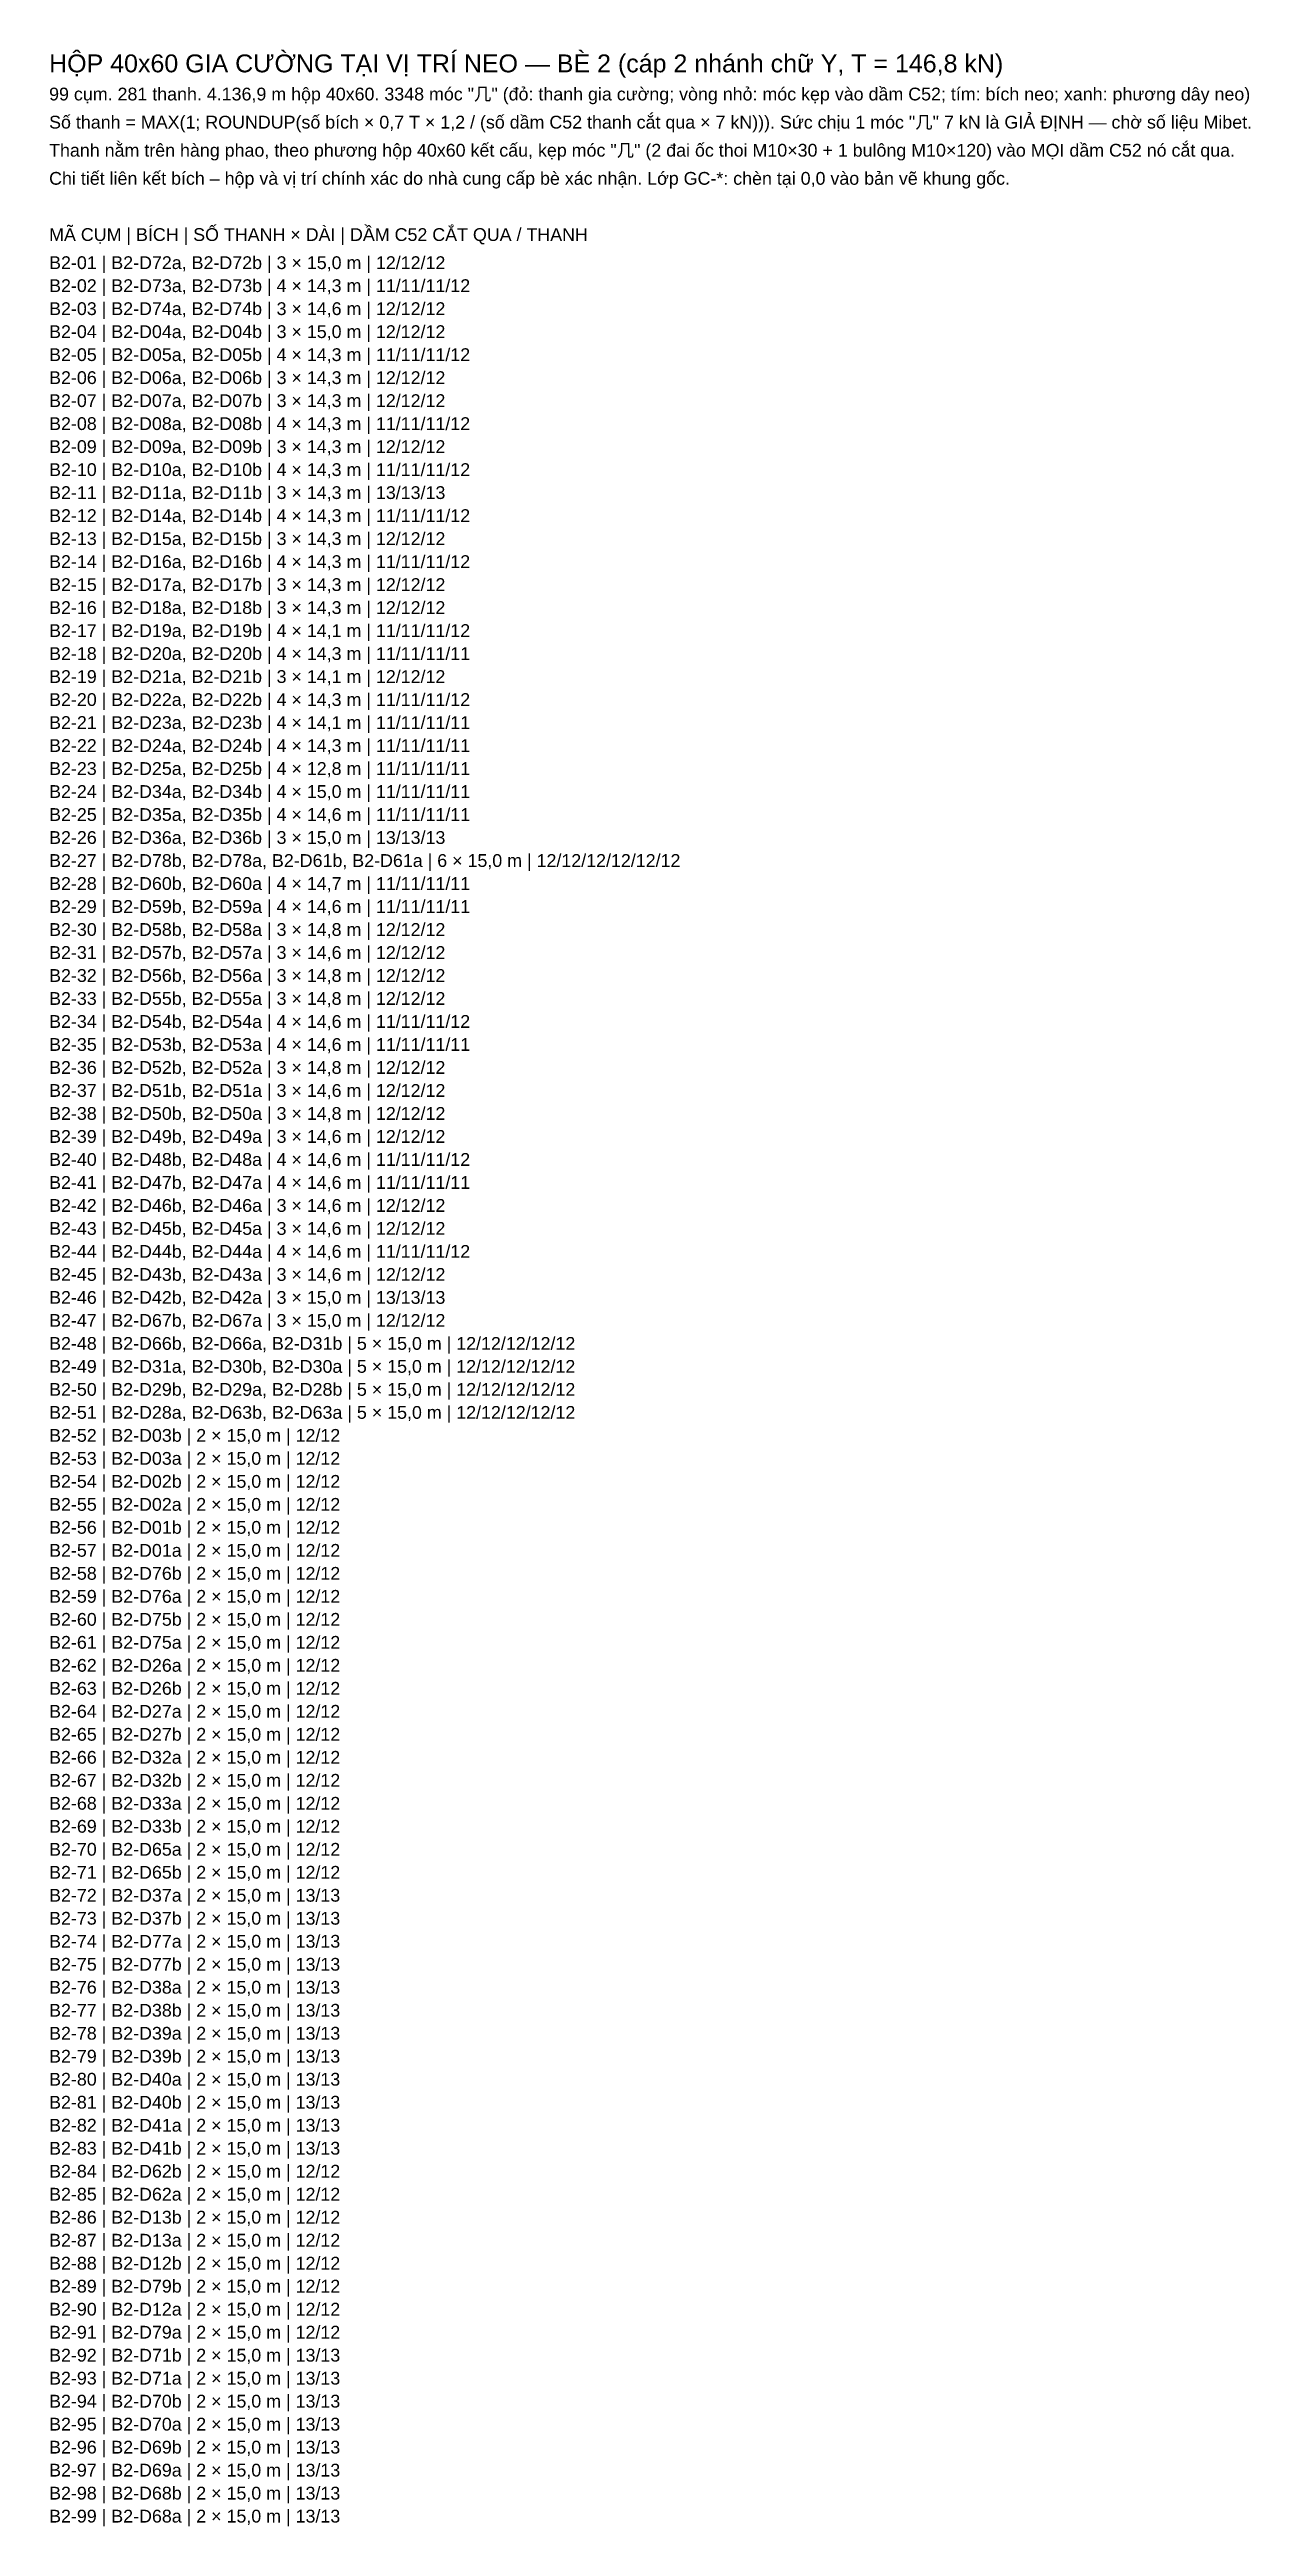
# Model space of a CAD drawing. Header units: millimetres. Extents: x 4893 to 477136, y -248774 to -84814.
# Drawn here: x 411318 to 477136, y -226883 to -91159 of the extents above; entities that cross this region are included whole.
import ezdxf

# ---------------------------------------------------------------- set-up
doc = ezdxf.new("R2010")
doc.units = ezdxf.units.MM
doc.layers.add('GC-GHI CHU', color=2, linetype='Continuous')
doc.styles.add('GC_VN', font='arial.ttf')

msp = doc.modelspace()

# ---------------------------------------------------------------- texts
at = {"layer": 'GC-GHI CHU', "style": 'GC_VN'}
for s, height, p in [('HỘP 40x60 GIA CƯỜNG TẠI VỊ TRÍ NEO — BÈ 2 (cáp 2 nhánh chữ Y, T = 146,8 kN)', 980, (411296, -92408)), ('99 cụm. 281 thanh. 4.136,9 m hộp 40x60. 3348 móc "几" (đỏ: thanh gia cường; vòng nhỏ: móc kẹp vào dầm C52; tím: bích neo; xanh: phương dây neo)', 700, (411296, -93948)), ('Số thanh = MAX(1; ROUNDUP(số bích × 0,7 T × 1,2 / (số dầm C52 thanh cắt qua × 7 kN))). Sức chịu 1 móc "几" 7 kN là GIẢ ĐỊNH — chờ số liệu Mibet.', 700, (411296, -95488)), ('Thanh nằm trên hàng phao, theo phương hộp 40x60 kết cấu, kẹp móc "几" (2 đai ốc thoi M10×30 + 1 bulông M10×120) vào MỌI dầm C52 nó cắt qua.', 700, (411296, -97028)), ('Chi tiết liên kết bích – hộp và vị trí chính xác do nhà cung cấp bè xác nhận. Lớp GC-*: chèn tại 0,0 vào bản vẽ khung gốc.', 700, (411296, -98568)), ('MÃ CỤM | BÍCH | SỐ THANH × DÀI | DẦM C52 CẮT QUA / THANH', 700, (411296, -101648)), ('B2-01 | B2-D72a, B2-D72b | 3 × 15,0 m | 12/12/12', 700, (411296, -103188)), ('B2-02 | B2-D73a, B2-D73b | 4 × 14,3 m | 11/11/11/12', 700, (411296, -104448)), ('B2-03 | B2-D74a, B2-D74b | 3 × 14,6 m | 12/12/12', 700, (411296, -105708)), ('B2-04 | B2-D04a, B2-D04b | 3 × 15,0 m | 12/12/12', 700, (411296, -106968)), ('B2-05 | B2-D05a, B2-D05b | 4 × 14,3 m | 11/11/11/12', 700, (411296, -108228)), ('B2-06 | B2-D06a, B2-D06b | 3 × 14,3 m | 12/12/12', 700, (411296, -109488)), ('B2-07 | B2-D07a, B2-D07b | 3 × 14,3 m | 12/12/12', 700, (411296, -110748)), ('B2-08 | B2-D08a, B2-D08b | 4 × 14,3 m | 11/11/11/12', 700, (411296, -112008)), ('B2-09 | B2-D09a, B2-D09b | 3 × 14,3 m | 12/12/12', 700, (411296, -113268)), ('B2-10 | B2-D10a, B2-D10b | 4 × 14,3 m | 11/11/11/12', 700, (411296, -114528)), ('B2-11 | B2-D11a, B2-D11b | 3 × 14,3 m | 13/13/13', 700, (411296, -115788)), ('B2-12 | B2-D14a, B2-D14b | 4 × 14,3 m | 11/11/11/12', 700, (411296, -117048)), ('B2-13 | B2-D15a, B2-D15b | 3 × 14,3 m | 12/12/12', 700, (411296, -118308)), ('B2-14 | B2-D16a, B2-D16b | 4 × 14,3 m | 11/11/11/12', 700, (411296, -119568)), ('B2-15 | B2-D17a, B2-D17b | 3 × 14,3 m | 12/12/12', 700, (411296, -120828)), ('B2-16 | B2-D18a, B2-D18b | 3 × 14,3 m | 12/12/12', 700, (411296, -122088)), ('B2-17 | B2-D19a, B2-D19b | 4 × 14,1 m | 11/11/11/12', 700, (411296, -123348)), ('B2-18 | B2-D20a, B2-D20b | 4 × 14,3 m | 11/11/11/11', 700, (411296, -124608)), ('B2-19 | B2-D21a, B2-D21b | 3 × 14,1 m | 12/12/12', 700, (411296, -125868)), ('B2-20 | B2-D22a, B2-D22b | 4 × 14,3 m | 11/11/11/12', 700, (411296, -127128)), ('B2-21 | B2-D23a, B2-D23b | 4 × 14,1 m | 11/11/11/11', 700, (411296, -128388)), ('B2-22 | B2-D24a, B2-D24b | 4 × 14,3 m | 11/11/11/11', 700, (411296, -129648)), ('B2-23 | B2-D25a, B2-D25b | 4 × 12,8 m | 11/11/11/11', 700, (411296, -130908)), ('B2-24 | B2-D34a, B2-D34b | 4 × 15,0 m | 11/11/11/11', 700, (411296, -132168)), ('B2-25 | B2-D35a, B2-D35b | 4 × 14,6 m | 11/11/11/11', 700, (411296, -133428)), ('B2-26 | B2-D36a, B2-D36b | 3 × 15,0 m | 13/13/13', 700, (411296, -134688)), ('B2-27 | B2-D78b, B2-D78a, B2-D61b, B2-D61a | 6 × 15,0 m | 12/12/12/12/12/12', 700, (411296, -135948)), ('B2-28 | B2-D60b, B2-D60a | 4 × 14,7 m | 11/11/11/11', 700, (411296, -137208)), ('B2-29 | B2-D59b, B2-D59a | 4 × 14,6 m | 11/11/11/11', 700, (411296, -138468)), ('B2-30 | B2-D58b, B2-D58a | 3 × 14,8 m | 12/12/12', 700, (411296, -139728)), ('B2-31 | B2-D57b, B2-D57a | 3 × 14,6 m | 12/12/12', 700, (411296, -140988)), ('B2-32 | B2-D56b, B2-D56a | 3 × 14,8 m | 12/12/12', 700, (411296, -142248)), ('B2-33 | B2-D55b, B2-D55a | 3 × 14,8 m | 12/12/12', 700, (411296, -143508)), ('B2-34 | B2-D54b, B2-D54a | 4 × 14,6 m | 11/11/11/12', 700, (411296, -144768)), ('B2-35 | B2-D53b, B2-D53a | 4 × 14,6 m | 11/11/11/11', 700, (411296, -146028)), ('B2-36 | B2-D52b, B2-D52a | 3 × 14,8 m | 12/12/12', 700, (411296, -147288)), ('B2-37 | B2-D51b, B2-D51a | 3 × 14,6 m | 12/12/12', 700, (411296, -148548)), ('B2-38 | B2-D50b, B2-D50a | 3 × 14,8 m | 12/12/12', 700, (411296, -149808)), ('B2-39 | B2-D49b, B2-D49a | 3 × 14,6 m | 12/12/12', 700, (411296, -151068)), ('B2-40 | B2-D48b, B2-D48a | 4 × 14,6 m | 11/11/11/12', 700, (411296, -152328)), ('B2-41 | B2-D47b, B2-D47a | 4 × 14,6 m | 11/11/11/11', 700, (411296, -153588)), ('B2-42 | B2-D46b, B2-D46a | 3 × 14,6 m | 12/12/12', 700, (411296, -154848)), ('B2-43 | B2-D45b, B2-D45a | 3 × 14,6 m | 12/12/12', 700, (411296, -156108)), ('B2-44 | B2-D44b, B2-D44a | 4 × 14,6 m | 11/11/11/12', 700, (411296, -157368)), ('B2-45 | B2-D43b, B2-D43a | 3 × 14,6 m | 12/12/12', 700, (411296, -158628)), ('B2-46 | B2-D42b, B2-D42a | 3 × 15,0 m | 13/13/13', 700, (411296, -159888)), ('B2-47 | B2-D67b, B2-D67a | 3 × 15,0 m | 12/12/12', 700, (411296, -161148)), ('B2-48 | B2-D66b, B2-D66a, B2-D31b | 5 × 15,0 m | 12/12/12/12/12', 700, (411296, -162408)), ('B2-49 | B2-D31a, B2-D30b, B2-D30a | 5 × 15,0 m | 12/12/12/12/12', 700, (411296, -163668)), ('B2-50 | B2-D29b, B2-D29a, B2-D28b | 5 × 15,0 m | 12/12/12/12/12', 700, (411296, -164928)), ('B2-51 | B2-D28a, B2-D63b, B2-D63a | 5 × 15,0 m | 12/12/12/12/12', 700, (411296, -166188)), ('B2-52 | B2-D03b | 2 × 15,0 m | 12/12', 700, (411296, -167448)), ('B2-53 | B2-D03a | 2 × 15,0 m | 12/12', 700, (411296, -168708)), ('B2-54 | B2-D02b | 2 × 15,0 m | 12/12', 700, (411296, -169968)), ('B2-55 | B2-D02a | 2 × 15,0 m | 12/12', 700, (411296, -171228)), ('B2-56 | B2-D01b | 2 × 15,0 m | 12/12', 700, (411296, -172488)), ('B2-57 | B2-D01a | 2 × 15,0 m | 12/12', 700, (411296, -173748)), ('B2-58 | B2-D76b | 2 × 15,0 m | 12/12', 700, (411296, -175008)), ('B2-59 | B2-D76a | 2 × 15,0 m | 12/12', 700, (411296, -176268)), ('B2-60 | B2-D75b | 2 × 15,0 m | 12/12', 700, (411296, -177528)), ('B2-61 | B2-D75a | 2 × 15,0 m | 12/12', 700, (411296, -178788)), ('B2-62 | B2-D26a | 2 × 15,0 m | 12/12', 700, (411296, -180048)), ('B2-63 | B2-D26b | 2 × 15,0 m | 12/12', 700, (411296, -181308)), ('B2-64 | B2-D27a | 2 × 15,0 m | 12/12', 700, (411296, -182568)), ('B2-65 | B2-D27b | 2 × 15,0 m | 12/12', 700, (411296, -183828)), ('B2-66 | B2-D32a | 2 × 15,0 m | 12/12', 700, (411296, -185088)), ('B2-67 | B2-D32b | 2 × 15,0 m | 12/12', 700, (411296, -186348)), ('B2-68 | B2-D33a | 2 × 15,0 m | 12/12', 700, (411296, -187608)), ('B2-69 | B2-D33b | 2 × 15,0 m | 12/12', 700, (411296, -188868)), ('B2-70 | B2-D65a | 2 × 15,0 m | 12/12', 700, (411296, -190128)), ('B2-71 | B2-D65b | 2 × 15,0 m | 12/12', 700, (411296, -191388)), ('B2-72 | B2-D37a | 2 × 15,0 m | 13/13', 700, (411296, -192648)), ('B2-73 | B2-D37b | 2 × 15,0 m | 13/13', 700, (411296, -193908)), ('B2-74 | B2-D77a | 2 × 15,0 m | 13/13', 700, (411296, -195168)), ('B2-75 | B2-D77b | 2 × 15,0 m | 13/13', 700, (411296, -196428)), ('B2-76 | B2-D38a | 2 × 15,0 m | 13/13', 700, (411296, -197688)), ('B2-77 | B2-D38b | 2 × 15,0 m | 13/13', 700, (411296, -198948)), ('B2-78 | B2-D39a | 2 × 15,0 m | 13/13', 700, (411296, -200208)), ('B2-79 | B2-D39b | 2 × 15,0 m | 13/13', 700, (411296, -201468)), ('B2-80 | B2-D40a | 2 × 15,0 m | 13/13', 700, (411296, -202728)), ('B2-81 | B2-D40b | 2 × 15,0 m | 13/13', 700, (411296, -203988)), ('B2-82 | B2-D41a | 2 × 15,0 m | 13/13', 700, (411296, -205248)), ('B2-83 | B2-D41b | 2 × 15,0 m | 13/13', 700, (411296, -206508)), ('B2-84 | B2-D62b | 2 × 15,0 m | 12/12', 700, (411296, -207768)), ('B2-85 | B2-D62a | 2 × 15,0 m | 12/12', 700, (411296, -209028)), ('B2-86 | B2-D13b | 2 × 15,0 m | 12/12', 700, (411296, -210288)), ('B2-87 | B2-D13a | 2 × 15,0 m | 12/12', 700, (411296, -211548)), ('B2-88 | B2-D12b | 2 × 15,0 m | 12/12', 700, (411296, -212808)), ('B2-89 | B2-D79b | 2 × 15,0 m | 12/12', 700, (411296, -214068)), ('B2-90 | B2-D12a | 2 × 15,0 m | 12/12', 700, (411296, -215328)), ('B2-91 | B2-D79a | 2 × 15,0 m | 12/12', 700, (411296, -216588)), ('B2-92 | B2-D71b | 2 × 15,0 m | 13/13', 700, (411296, -217848)), ('B2-93 | B2-D71a | 2 × 15,0 m | 13/13', 700, (411296, -219108)), ('B2-94 | B2-D70b | 2 × 15,0 m | 13/13', 700, (411296, -220368)), ('B2-95 | B2-D70a | 2 × 15,0 m | 13/13', 700, (411296, -221628)), ('B2-96 | B2-D69b | 2 × 15,0 m | 13/13', 700, (411296, -222888)), ('B2-97 | B2-D69a | 2 × 15,0 m | 13/13', 700, (411296, -224148)), ('B2-98 | B2-D68b | 2 × 15,0 m | 13/13', 700, (411296, -225408)), ('B2-99 | B2-D68a | 2 × 15,0 m | 13/13', 700, (411296, -226668))]:
    msp.add_text(s, height=height, dxfattribs=at).set_placement(p)

doc.saveas('drawing.dxf')
